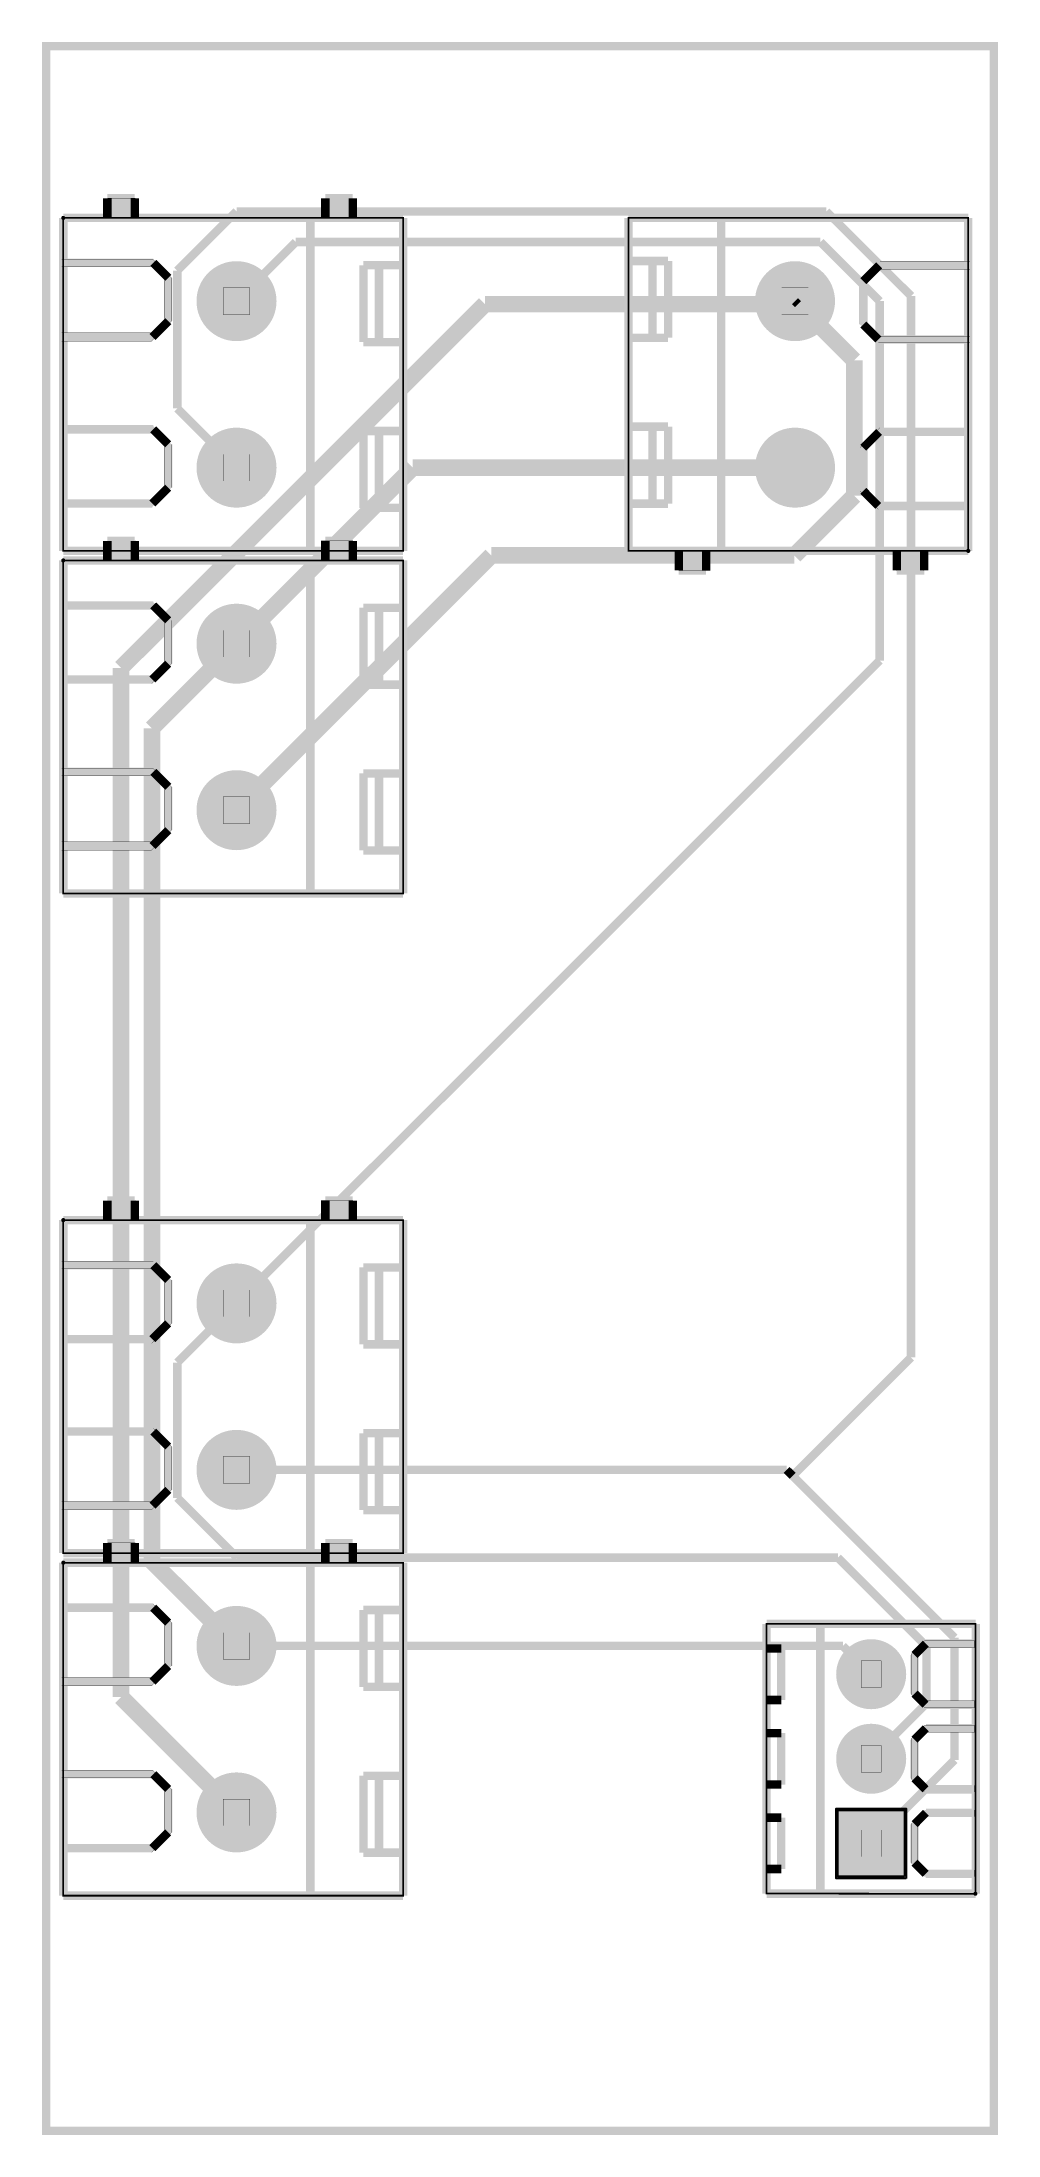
# Model space of a CAD drawing. Header units: millimetres. Extents: x -2.2 to 26.5, y 37.2 to 100.1.
import ezdxf

# ---------------------------------------------------------------- set-up
doc = ezdxf.new("R2010")
doc.units = ezdxf.units.MM
doc.header["$MEASUREMENT"] = 0
for name, color, linetype, true_color in [('Board-Outline-Layer', 7, 'Continuous', 0xff00ff), ('Bottom-Layer', 7, 'Continuous', 0x0000ff), ('Bottom-Paste-Mask-Layer', 7, 'Continuous', 0x800000), ('Bottom-Solder-Mask-Layer', 7, 'Continuous', 0xaa00ff), ('Component-Marking-Layer', 7, 'Continuous', 0x66ffcc), ('Component-Shape-Layer', 7, 'Continuous', 0x00cccc), ('Document-Layer', 7, 'Continuous', 0xffffff), ('Hole-Layer', 7, 'Continuous', 0x222222), ('Multi-Layer', 7, 'Continuous', 0xc0c0c0), ('Pin-Soldering-Layer', 7, 'Continuous', 0xcc9999), ('Top-Layer', 7, 'Continuous', 0xff0000), ('Top-Paste-Mask-Layer', 7, 'Continuous', 0x808080), ('Top-Silkscreen-Layer', 7, 'Continuous', 0xffcc00), ('Top-Solder-Mask-Layer', 7, 'Continuous', 0x800080)]:
    doc.layers.add(name, color=color, linetype=linetype, true_color=true_color)

msp = doc.modelspace()

# ---------------------------------------------------------------- hatches: boundary and pattern name
at = {"layer": 'Bottom-Layer'}
for points in [[(2.533, 92.289, 1), (4.833, 92.289, 1)], [(2.533, 92.289, 1), (4.833, 92.289, 1)], [(19.297, 92.289, 1), (21.597, 92.289, 1)], [(19.297, 92.289, 1), (21.597, 92.289, 1)], [(2.533, 87.289, 1), (4.833, 87.289, 1)], [(2.533, 87.289, 1), (4.833, 87.289, 1)], [(19.297, 87.289, 1), (21.597, 87.289, 1)], [(19.297, 87.289, 1), (21.597, 87.289, 1)], [(2.533, 82.002, 1), (4.833, 82.002, 1)], [(2.533, 82.002, 1), (4.833, 82.002, 1)], [(2.533, 77.002, 1), (4.833, 77.002, 1)], [(2.533, 77.002, 1), (4.833, 77.002, 1)], [(2.533, 62.19, 1), (4.833, 62.19, 1)], [(2.533, 62.19, 1), (4.833, 62.19, 1)], [(2.533, 57.19, 1), (4.833, 57.19, 1)], [(2.533, 57.19, 1), (4.833, 57.19, 1)], [(2.533, 51.903, 1), (4.833, 51.903, 1)], [(2.533, 51.903, 1), (4.833, 51.903, 1)], [(21.733, 51.054, 1), (23.733, 51.054, 1)], [(21.733, 51.054, 1), (23.733, 51.054, 1)], [(21.733, 48.514, 1), (23.733, 48.514, 1)], [(21.733, 48.514, 1), (23.733, 48.514, 1)], [(2.533, 46.903, 1), (4.833, 46.903, 1)], [(2.533, 46.903, 1), (4.833, 46.903, 1)], [(23.733, 44.974), (21.733, 44.974), (21.733, 46.974), (23.733, 46.974)]]:
    msp.add_hatch(color=256, dxfattribs=at).paths.add_polyline_path(points)
at = {"layer": 'Bottom-Paste-Mask-Layer'}
for points in [[(2.533, 92.289, 1), (4.833, 92.289, 1)], [(2.533, 92.289, 1), (4.833, 92.289, 1)], [(19.297, 92.289, 1), (21.597, 92.289, 1)], [(19.297, 92.289, 1), (21.597, 92.289, 1)], [(2.533, 87.289, 1), (4.833, 87.289, 1)], [(2.533, 87.289, 1), (4.833, 87.289, 1)], [(19.297, 87.289, 1), (21.597, 87.289, 1)], [(19.297, 87.289, 1), (21.597, 87.289, 1)], [(2.533, 82.002, 1), (4.833, 82.002, 1)], [(2.533, 82.002, 1), (4.833, 82.002, 1)], [(2.533, 77.002, 1), (4.833, 77.002, 1)], [(2.533, 77.002, 1), (4.833, 77.002, 1)], [(2.533, 62.19, 1), (4.833, 62.19, 1)], [(2.533, 62.19, 1), (4.833, 62.19, 1)], [(2.533, 57.19, 1), (4.833, 57.19, 1)], [(2.533, 57.19, 1), (4.833, 57.19, 1)], [(2.533, 51.903, 1), (4.833, 51.903, 1)], [(2.533, 51.903, 1), (4.833, 51.903, 1)], [(21.733, 51.054, 1), (23.733, 51.054, 1)], [(21.733, 51.054, 1), (23.733, 51.054, 1)], [(21.733, 48.514, 1), (23.733, 48.514, 1)], [(21.733, 48.514, 1), (23.733, 48.514, 1)], [(2.533, 46.903, 1), (4.833, 46.903, 1)], [(2.533, 46.903, 1), (4.833, 46.903, 1)], [(23.733, 44.974), (21.733, 44.974), (21.733, 46.974), (23.733, 46.974)]]:
    msp.add_hatch(color=256, dxfattribs=at).paths.add_polyline_path(points)
at = {"layer": 'Bottom-Solder-Mask-Layer'}
for points in [[(2.482, 92.289, 1), (4.884, 92.289, 1)], [(2.482, 92.289, 1), (4.884, 92.289, 1)], [(19.246, 92.289, 1), (21.648, 92.289, 1)], [(19.246, 92.289, 1), (21.648, 92.289, 1)], [(2.482, 87.289, 1), (4.884, 87.289, 1)], [(2.482, 87.289, 1), (4.884, 87.289, 1)], [(19.246, 87.289, 1), (21.648, 87.289, 1)], [(19.246, 87.289, 1), (21.648, 87.289, 1)], [(2.482, 82.002, 1), (4.884, 82.002, 1)], [(2.482, 82.002, 1), (4.884, 82.002, 1)], [(2.482, 77.002, 1), (4.884, 77.002, 1)], [(2.482, 77.002, 1), (4.884, 77.002, 1)], [(2.482, 62.19, 1), (4.884, 62.19, 1)], [(2.482, 62.19, 1), (4.884, 62.19, 1)], [(2.482, 57.19, 1), (4.884, 57.19, 1)], [(2.482, 57.19, 1), (4.884, 57.19, 1)], [(2.482, 51.903, 1), (4.884, 51.903, 1)], [(2.482, 51.903, 1), (4.884, 51.903, 1)], [(21.682, 51.054, 1), (23.784, 51.054, 1)], [(21.682, 51.054, 1), (23.784, 51.054, 1)], [(21.682, 48.514, 1), (23.784, 48.514, 1)], [(21.682, 48.514, 1), (23.784, 48.514, 1)], [(2.482, 46.903, 1), (4.884, 46.903, 1)], [(2.482, 46.903, 1), (4.884, 46.903, 1)], [(23.784, 44.923), (21.682, 44.923), (21.682, 47.025), (23.784, 47.025)]]:
    msp.add_hatch(color=256, dxfattribs=at).paths.add_polyline_path(points)
at = {"layer": 'Component-Marking-Layer'}
for points in [[(-1.577, 94.789, 1), (-1.457, 94.789, 1)], [(-1.577, 94.789, 1), (-1.457, 94.789, 1)], [(-1.577, 84.502, 1), (-1.457, 84.502, 1)], [(-1.577, 84.502, 1), (-1.457, 84.502, 1)], [(25.587, 84.789, 1), (25.707, 84.789, 1)], [(25.587, 84.789, 1), (25.707, 84.789, 1)], [(-1.577, 64.69, 1), (-1.457, 64.69, 1)], [(-1.577, 64.69, 1), (-1.457, 64.69, 1)], [(-1.577, 54.403, 1), (-1.457, 54.403, 1)], [(-1.577, 54.403, 1), (-1.457, 54.403, 1)], [(25.801, 44.461, 1), (25.921, 44.461, 1)], [(25.801, 44.461, 1), (25.921, 44.461, 1)]]:
    msp.add_hatch(color=256, dxfattribs=at).paths.add_polyline_path(points)
at = {"layer": 'Document-Layer'}
for points in [[(0.639, 95.383), (-0.184, 95.383), (-0.184, 94.795), (0.649, 94.795)], [(7.172, 95.377), (6.35, 95.377), (6.35, 94.789), (7.183, 94.789)], [(-1.567, 93.539), (1.183, 93.539), (1.733, 92.989), (1.733, 91.689), (1.183, 91.139), (1.183, 91.139), (1.133, 91.089), (-1.567, 91.089), (-1.567, 91.339), (1.133, 91.339), (1.533, 91.739), (1.533, 92.939), (1.133, 93.339), (-1.567, 93.339)], [(25.697, 91.039), (22.947, 91.039), (22.397, 91.589), (22.397, 92.889), (22.947, 93.439), (22.997, 93.489), (25.697, 93.489), (25.697, 93.239), (22.997, 93.239), (22.597, 92.839), (22.597, 91.639), (22.997, 91.239), (25.697, 91.239)], [(-1.567, 88.539), (1.183, 88.539), (1.733, 87.989), (1.733, 86.689), (1.183, 86.139), (1.133, 86.089), (-1.567, 86.089), (-1.567, 86.339), (1.133, 86.339), (1.533, 86.739), (1.533, 87.939), (1.133, 88.339), (-1.567, 88.339)], [(25.697, 86.039), (22.947, 86.039), (22.397, 86.589), (22.397, 87.889), (22.947, 88.439), (22.947, 88.439), (22.997, 88.489), (25.697, 88.489), (25.697, 88.239), (22.997, 88.239), (22.597, 87.839), (22.597, 86.639), (22.997, 86.239), (25.697, 86.239)], [(0.639, 85.096), (-0.184, 85.096), (-0.184, 84.508), (0.649, 84.508)], [(7.172, 85.09), (6.35, 85.09), (6.35, 84.502), (7.183, 84.502)], [(16.958, 84.201), (17.78, 84.201), (17.78, 84.789), (16.947, 84.789)], [(23.491, 84.195), (24.314, 84.195), (24.314, 84.783), (23.481, 84.783)], [(-1.567, 83.252), (1.183, 83.252), (1.733, 82.702), (1.733, 81.402), (1.183, 80.852), (1.183, 80.852), (1.133, 80.802), (-1.567, 80.802), (-1.567, 81.052), (1.133, 81.052), (1.533, 81.452), (1.533, 82.652), (1.133, 83.052), (-1.567, 83.052)], [(-1.567, 78.252), (1.183, 78.252), (1.733, 77.702), (1.733, 76.402), (1.183, 75.852), (1.133, 75.802), (-1.567, 75.802), (-1.567, 76.052), (1.133, 76.052), (1.533, 76.452), (1.533, 77.652), (1.133, 78.052), (-1.567, 78.052)], [(0.639, 65.284), (-0.184, 65.284), (-0.184, 64.696), (0.649, 64.696)], [(7.172, 65.278), (6.35, 65.278), (6.35, 64.69), (7.183, 64.69)], [(-1.567, 63.44), (1.183, 63.44), (1.733, 62.89), (1.733, 61.59), (1.183, 61.04), (1.183, 61.04), (1.133, 60.99), (-1.567, 60.99), (-1.567, 61.24), (1.133, 61.24), (1.533, 61.64), (1.533, 62.84), (1.133, 63.24), (-1.567, 63.24)], [(-1.567, 58.44), (1.183, 58.44), (1.733, 57.89), (1.733, 56.59), (1.183, 56.04), (1.133, 55.99), (-1.567, 55.99), (-1.567, 56.24), (1.133, 56.24), (1.533, 56.64), (1.533, 57.84), (1.133, 58.24), (-1.567, 58.24)], [(0.639, 54.997), (-0.184, 54.997), (-0.184, 54.409), (0.649, 54.409)], [(7.172, 54.991), (6.35, 54.991), (6.35, 54.403), (7.183, 54.403)], [(-1.567, 53.153), (1.183, 53.153), (1.733, 52.603), (1.733, 51.303), (1.183, 50.753), (1.183, 50.753), (1.133, 50.703), (-1.567, 50.703), (-1.567, 50.953), (1.133, 50.953), (1.533, 51.353), (1.533, 52.553), (1.133, 52.953), (-1.567, 52.953)], [(25.833, 50.054), (24.333, 50.054), (23.933, 50.454), (23.933, 51.654), (24.333, 52.054), (25.833, 52.054), (25.833, 51.854), (24.433, 51.854), (24.133, 51.554), (24.133, 50.554), (24.433, 50.254), (25.833, 50.254)], [(25.833, 47.514), (24.333, 47.514), (23.933, 47.914), (23.933, 49.114), (24.333, 49.514), (25.833, 49.514), (25.833, 49.314), (24.433, 49.314), (24.133, 49.014), (24.133, 48.014), (24.433, 47.714), (25.833, 47.714)], [(-1.567, 48.153), (1.183, 48.153), (1.733, 47.603), (1.733, 46.303), (1.183, 45.753), (1.133, 45.703), (-1.567, 45.703), (-1.567, 45.953), (1.133, 45.953), (1.533, 46.353), (1.533, 47.553), (1.133, 47.953), (-1.567, 47.953)], [(25.833, 44.974), (24.333, 44.974), (23.933, 45.374), (23.933, 46.574), (24.333, 46.974), (25.833, 46.974), (25.833, 46.774), (24.433, 46.774), (24.133, 46.474), (24.133, 45.474), (24.433, 45.174), (25.833, 45.174)]]:
    msp.add_hatch(color=256, dxfattribs=at).paths.add_polyline_path(points)
at = {"layer": 'Hole-Layer'}
for points in [[(2.933, 92.289, 1), (4.433, 92.289, 1)], [(2.933, 92.289, 1), (4.433, 92.289, 1)], [(19.697, 92.289, 1), (21.197, 92.289, 1)], [(19.697, 92.289, 1), (21.197, 92.289, 1)], [(2.933, 87.289, 1), (4.433, 87.289, 1)], [(2.933, 87.289, 1), (4.433, 87.289, 1)], [(19.697, 87.289, 1), (21.197, 87.289, 1)], [(19.697, 87.289, 1), (21.197, 87.289, 1)], [(2.933, 82.002, 1), (4.433, 82.002, 1)], [(2.933, 82.002, 1), (4.433, 82.002, 1)], [(2.933, 77.002, 1), (4.433, 77.002, 1)], [(2.933, 77.002, 1), (4.433, 77.002, 1)], [(2.933, 62.19, 1), (4.433, 62.19, 1)], [(2.933, 62.19, 1), (4.433, 62.19, 1)], [(2.933, 57.19, 1), (4.433, 57.19, 1)], [(2.933, 57.19, 1), (4.433, 57.19, 1)], [(2.933, 51.903, 1), (4.433, 51.903, 1)], [(2.933, 51.903, 1), (4.433, 51.903, 1)], [(22.083, 51.054, 1), (23.383, 51.054, 1)], [(22.083, 51.054, 1), (23.383, 51.054, 1)], [(22.083, 48.514, 1), (23.383, 48.514, 1)], [(22.083, 48.514, 1), (23.383, 48.514, 1)], [(2.933, 46.903, 1), (4.433, 46.903, 1)], [(2.933, 46.903, 1), (4.433, 46.903, 1)], [(22.083, 45.974, 1), (23.383, 45.974, 1)], [(22.083, 45.974, 1), (23.383, 45.974, 1)]]:
    msp.add_hatch(color=256, dxfattribs=at).paths.add_polyline_path(points)
at = {"layer": 'Multi-Layer'}
for points in [[(2.533, 92.289, 1), (4.833, 92.289, 1)], [(2.533, 92.289, 1), (4.833, 92.289, 1)], [(2.533, 92.289, 1), (4.833, 92.289, 1)], [(2.533, 92.289, 1), (4.833, 92.289, 1)], [(2.533, 92.289, 1), (4.833, 92.289, 1)], [(2.533, 92.289, 1), (4.833, 92.289, 1)], [(19.297, 92.289, 1), (21.597, 92.289, 1)], [(19.297, 92.289, 1), (21.597, 92.289, 1)], [(19.297, 92.289, 1), (21.597, 92.289, 1)], [(19.297, 92.289, 1), (21.597, 92.289, 1)], [(19.297, 92.289, 1), (21.597, 92.289, 1)], [(19.297, 92.289, 1), (21.597, 92.289, 1)], [(2.533, 87.289, 1), (4.833, 87.289, 1)], [(2.533, 87.289, 1), (4.833, 87.289, 1)], [(2.533, 87.289, 1), (4.833, 87.289, 1)], [(2.533, 87.289, 1), (4.833, 87.289, 1)], [(2.533, 87.289, 1), (4.833, 87.289, 1)], [(2.533, 87.289, 1), (4.833, 87.289, 1)], [(19.297, 87.289, 1), (21.597, 87.289, 1)], [(19.297, 87.289, 1), (21.597, 87.289, 1)], [(19.297, 87.289, 1), (21.597, 87.289, 1)], [(19.297, 87.289, 1), (21.597, 87.289, 1)], [(19.297, 87.289, 1), (21.597, 87.289, 1)], [(19.297, 87.289, 1), (21.597, 87.289, 1)], [(2.533, 82.002, 1), (4.833, 82.002, 1)], [(2.533, 82.002, 1), (4.833, 82.002, 1)], [(2.533, 82.002, 1), (4.833, 82.002, 1)], [(2.533, 82.002, 1), (4.833, 82.002, 1)], [(2.533, 82.002, 1), (4.833, 82.002, 1)], [(2.533, 82.002, 1), (4.833, 82.002, 1)], [(2.533, 77.002, 1), (4.833, 77.002, 1)], [(2.533, 77.002, 1), (4.833, 77.002, 1)], [(2.533, 77.002, 1), (4.833, 77.002, 1)], [(2.533, 77.002, 1), (4.833, 77.002, 1)], [(2.533, 77.002, 1), (4.833, 77.002, 1)], [(2.533, 77.002, 1), (4.833, 77.002, 1)], [(2.533, 62.19, 1), (4.833, 62.19, 1)], [(2.533, 62.19, 1), (4.833, 62.19, 1)], [(2.533, 62.19, 1), (4.833, 62.19, 1)], [(2.533, 62.19, 1), (4.833, 62.19, 1)], [(2.533, 62.19, 1), (4.833, 62.19, 1)], [(2.533, 62.19, 1), (4.833, 62.19, 1)], [(2.533, 57.19, 1), (4.833, 57.19, 1)], [(2.533, 57.19, 1), (4.833, 57.19, 1)], [(2.533, 57.19, 1), (4.833, 57.19, 1)], [(2.533, 57.19, 1), (4.833, 57.19, 1)], [(2.533, 57.19, 1), (4.833, 57.19, 1)], [(2.533, 57.19, 1), (4.833, 57.19, 1)], [(2.533, 51.903, 1), (4.833, 51.903, 1)], [(2.533, 51.903, 1), (4.833, 51.903, 1)], [(2.533, 51.903, 1), (4.833, 51.903, 1)], [(2.533, 51.903, 1), (4.833, 51.903, 1)], [(2.533, 51.903, 1), (4.833, 51.903, 1)], [(2.533, 51.903, 1), (4.833, 51.903, 1)], [(21.733, 51.054, 1), (23.733, 51.054, 1)], [(21.733, 51.054, 1), (23.733, 51.054, 1)], [(21.733, 51.054, 1), (23.733, 51.054, 1)], [(21.733, 51.054, 1), (23.733, 51.054, 1)], [(21.733, 51.054, 1), (23.733, 51.054, 1)], [(21.733, 51.054, 1), (23.733, 51.054, 1)], [(21.733, 48.514, 1), (23.733, 48.514, 1)], [(21.733, 48.514, 1), (23.733, 48.514, 1)], [(21.733, 48.514, 1), (23.733, 48.514, 1)], [(21.733, 48.514, 1), (23.733, 48.514, 1)], [(21.733, 48.514, 1), (23.733, 48.514, 1)], [(21.733, 48.514, 1), (23.733, 48.514, 1)], [(2.533, 46.903, 1), (4.833, 46.903, 1)], [(2.533, 46.903, 1), (4.833, 46.903, 1)], [(2.533, 46.903, 1), (4.833, 46.903, 1)], [(2.533, 46.903, 1), (4.833, 46.903, 1)], [(2.533, 46.903, 1), (4.833, 46.903, 1)], [(2.533, 46.903, 1), (4.833, 46.903, 1)], [(23.733, 44.974), (21.733, 44.974), (21.733, 46.974), (23.733, 46.974)], [(23.733, 44.974), (21.733, 44.974), (21.733, 46.974), (23.733, 46.974)], [(23.733, 44.974), (21.733, 44.974), (21.733, 46.974), (23.733, 46.974)]]:
    msp.add_hatch(color=256, dxfattribs=at).paths.add_polyline_path(points)
at = {"layer": 'Pin-Soldering-Layer'}
for points in [[(4.083, 92.689), (4.083, 91.889), (3.283, 91.889), (3.283, 92.689)], [(20.047, 91.889), (20.047, 92.689), (20.847, 92.689), (20.847, 91.889)], [(4.083, 87.689), (4.083, 86.889), (3.283, 86.889), (3.283, 87.689)], [(20.047, 86.889), (20.047, 87.689), (20.847, 87.689), (20.847, 86.889)], [(4.083, 82.402), (4.083, 81.602), (3.283, 81.602), (3.283, 82.402)], [(4.083, 77.402), (4.083, 76.602), (3.283, 76.602), (3.283, 77.402)], [(4.083, 62.59), (4.083, 61.79), (3.283, 61.79), (3.283, 62.59)], [(4.083, 57.59), (4.083, 56.79), (3.283, 56.79), (3.283, 57.59)], [(4.083, 52.303), (4.083, 51.503), (3.283, 51.503), (3.283, 52.303)], [(22.433, 50.654), (22.433, 51.454), (23.033, 51.454), (23.033, 50.654)], [(22.433, 48.114), (22.433, 48.914), (23.033, 48.914), (23.033, 48.114)], [(4.083, 47.303), (4.083, 46.503), (3.283, 46.503), (3.283, 47.303)], [(22.433, 45.574), (22.433, 46.374), (23.033, 46.374), (23.033, 45.574)]]:
    msp.add_hatch(color=256, dxfattribs=at).paths.add_polyline_path(points)
at = {"layer": 'Top-Layer'}
for points in [[(2.533, 92.289, 1), (4.833, 92.289, 1)], [(2.533, 92.289, 1), (4.833, 92.289, 1)], [(19.297, 92.289, 1), (21.597, 92.289, 1)], [(19.297, 92.289, 1), (21.597, 92.289, 1)], [(2.533, 87.289, 1), (4.833, 87.289, 1)], [(2.533, 87.289, 1), (4.833, 87.289, 1)], [(19.297, 87.289, 1), (21.597, 87.289, 1)], [(19.297, 87.289, 1), (21.597, 87.289, 1)], [(2.533, 82.002, 1), (4.833, 82.002, 1)], [(2.533, 82.002, 1), (4.833, 82.002, 1)], [(2.533, 77.002, 1), (4.833, 77.002, 1)], [(2.533, 77.002, 1), (4.833, 77.002, 1)], [(2.533, 62.19, 1), (4.833, 62.19, 1)], [(2.533, 62.19, 1), (4.833, 62.19, 1)], [(2.533, 57.19, 1), (4.833, 57.19, 1)], [(2.533, 57.19, 1), (4.833, 57.19, 1)], [(2.533, 51.903, 1), (4.833, 51.903, 1)], [(2.533, 51.903, 1), (4.833, 51.903, 1)], [(21.733, 51.054, 1), (23.733, 51.054, 1)], [(21.733, 51.054, 1), (23.733, 51.054, 1)], [(21.733, 48.514, 1), (23.733, 48.514, 1)], [(21.733, 48.514, 1), (23.733, 48.514, 1)], [(2.533, 46.903, 1), (4.833, 46.903, 1)], [(2.533, 46.903, 1), (4.833, 46.903, 1)], [(23.733, 44.974), (21.733, 44.974), (21.733, 46.974), (23.733, 46.974)]]:
    msp.add_hatch(color=256, dxfattribs=at).paths.add_polyline_path(points)
at = {"layer": 'Top-Paste-Mask-Layer'}
for points in [[(2.533, 92.289, 1), (4.833, 92.289, 1)], [(2.533, 92.289, 1), (4.833, 92.289, 1)], [(19.297, 92.289, 1), (21.597, 92.289, 1)], [(19.297, 92.289, 1), (21.597, 92.289, 1)], [(2.533, 87.289, 1), (4.833, 87.289, 1)], [(2.533, 87.289, 1), (4.833, 87.289, 1)], [(19.297, 87.289, 1), (21.597, 87.289, 1)], [(19.297, 87.289, 1), (21.597, 87.289, 1)], [(2.533, 82.002, 1), (4.833, 82.002, 1)], [(2.533, 82.002, 1), (4.833, 82.002, 1)], [(2.533, 77.002, 1), (4.833, 77.002, 1)], [(2.533, 77.002, 1), (4.833, 77.002, 1)], [(2.533, 62.19, 1), (4.833, 62.19, 1)], [(2.533, 62.19, 1), (4.833, 62.19, 1)], [(2.533, 57.19, 1), (4.833, 57.19, 1)], [(2.533, 57.19, 1), (4.833, 57.19, 1)], [(2.533, 51.903, 1), (4.833, 51.903, 1)], [(2.533, 51.903, 1), (4.833, 51.903, 1)], [(21.733, 51.054, 1), (23.733, 51.054, 1)], [(21.733, 51.054, 1), (23.733, 51.054, 1)], [(21.733, 48.514, 1), (23.733, 48.514, 1)], [(21.733, 48.514, 1), (23.733, 48.514, 1)], [(2.533, 46.903, 1), (4.833, 46.903, 1)], [(2.533, 46.903, 1), (4.833, 46.903, 1)], [(23.733, 44.974), (21.733, 44.974), (21.733, 46.974), (23.733, 46.974)]]:
    msp.add_hatch(color=256, dxfattribs=at).paths.add_polyline_path(points)
at = {"layer": 'Top-Silkscreen-Layer'}
for points in [[(0.639, 95.383), (-0.183, 95.383), (-0.183, 94.795), (0.65, 94.795)], [(7.172, 95.377), (6.223, 95.377), (6.223, 95.377), (6.35, 95.377), (6.35, 95.377)], [(7.172, 95.377), (6.35, 95.377), (6.35, 94.789), (7.183, 94.789)], [(0.639, 85.096), (-0.183, 85.096), (-0.183, 84.508), (0.65, 84.508)], [(7.172, 85.09), (6.223, 85.09), (6.223, 85.09), (6.35, 85.09), (6.35, 85.09)], [(7.172, 85.09), (6.35, 85.09), (6.35, 84.502), (7.183, 84.502)], [(16.958, 84.201), (17.78, 84.201), (17.78, 84.789), (16.947, 84.789)], [(23.491, 84.195), (24.314, 84.195), (24.314, 84.783), (23.481, 84.783)], [(16.958, 84.201), (17.907, 84.201), (17.907, 84.201), (17.78, 84.201), (17.78, 84.201)], [(0.639, 65.284), (-0.183, 65.284), (-0.183, 64.696), (0.65, 64.696)], [(7.172, 65.278), (6.223, 65.278), (6.223, 65.278), (6.35, 65.278), (6.35, 65.278)], [(7.172, 65.278), (6.35, 65.278), (6.35, 64.69), (7.183, 64.69)], [(0.639, 54.997), (-0.183, 54.997), (-0.183, 54.409), (0.65, 54.409)], [(7.172, 54.991), (6.223, 54.991), (6.223, 54.991), (6.35, 54.991), (6.35, 54.991)], [(7.172, 54.991), (6.35, 54.991), (6.35, 54.403), (7.183, 54.403)]]:
    msp.add_hatch(color=256, dxfattribs=at).paths.add_polyline_path(points)
at = {"layer": 'Top-Solder-Mask-Layer'}
for points in [[(2.482, 92.289, 1), (4.884, 92.289, 1)], [(2.482, 92.289, 1), (4.884, 92.289, 1)], [(19.246, 92.289, 1), (21.648, 92.289, 1)], [(19.246, 92.289, 1), (21.648, 92.289, 1)], [(2.482, 87.289, 1), (4.884, 87.289, 1)], [(2.482, 87.289, 1), (4.884, 87.289, 1)], [(19.246, 87.289, 1), (21.648, 87.289, 1)], [(19.246, 87.289, 1), (21.648, 87.289, 1)], [(2.482, 82.002, 1), (4.884, 82.002, 1)], [(2.482, 82.002, 1), (4.884, 82.002, 1)], [(2.482, 77.002, 1), (4.884, 77.002, 1)], [(2.482, 77.002, 1), (4.884, 77.002, 1)], [(2.482, 62.19, 1), (4.884, 62.19, 1)], [(2.482, 62.19, 1), (4.884, 62.19, 1)], [(2.482, 57.19, 1), (4.884, 57.19, 1)], [(2.482, 57.19, 1), (4.884, 57.19, 1)], [(2.482, 51.903, 1), (4.884, 51.903, 1)], [(2.482, 51.903, 1), (4.884, 51.903, 1)], [(21.682, 51.054, 1), (23.784, 51.054, 1)], [(21.682, 51.054, 1), (23.784, 51.054, 1)], [(21.682, 48.514, 1), (23.784, 48.514, 1)], [(21.682, 48.514, 1), (23.784, 48.514, 1)], [(2.482, 46.903, 1), (4.884, 46.903, 1)], [(2.482, 46.903, 1), (4.884, 46.903, 1)], [(23.784, 44.923), (21.682, 44.923), (21.682, 47.025), (23.784, 47.025)]]:
    msp.add_hatch(color=256, dxfattribs=at).paths.add_polyline_path(points)

# ---------------------------------------------------------------- linework, layer by layer
at = {"layer": 'Board-Outline-Layer', "const_width": 0.254}
msp.add_lwpolyline([(-2.032, 37.338), (-2.032, 99.949), (26.416, 99.949), (26.416, 37.338)], close=True, dxfattribs=at)
at = {"layer": 'Bottom-Layer'}
msp.add_lwpolyline([(23.733, 44.974), (21.733, 44.974), (21.733, 46.974), (23.733, 46.974)], close=True, dxfattribs=at)
at = {"layer": 'Bottom-Paste-Mask-Layer'}
msp.add_lwpolyline([(23.733, 44.974), (21.733, 44.974), (21.733, 46.974), (23.733, 46.974)], close=True, dxfattribs=at)
at = {"layer": 'Bottom-Solder-Mask-Layer'}
msp.add_lwpolyline([(23.784, 44.923), (21.682, 44.923), (21.682, 47.025), (23.784, 47.025)], close=True, dxfattribs=at)
at = {"layer": 'Component-Marking-Layer', "const_width": 0.00508}
for points in [[(-1.577, 94.789, 1), (-1.457, 94.789, 1)], [(-1.577, 84.502, 1), (-1.457, 84.502, 1)], [(-1.577, 64.69, 1), (-1.457, 64.69, 1)], [(-1.577, 54.403, 1), (-1.457, 54.403, 1)]]:
    msp.add_lwpolyline(points, format="xyb", close=True, dxfattribs=at)
for points in [[(25.587, 84.789, 1), (25.707, 84.789), (25.707, 84.789, 1), (25.587, 84.789)], [(25.801, 44.461, 1), (25.921, 44.461), (25.921, 44.461, 1), (25.801, 44.461)]]:
    msp.add_lwpolyline(points, format="xyb", dxfattribs=at)
at = {"layer": 'Component-Shape-Layer', "const_width": 0.0508}
for points in [[(-1.517, 94.789), (8.683, 94.789), (8.683, 84.789), (-1.517, 84.789)], [(-1.517, 94.789), (8.683, 94.789), (8.683, 84.789), (-1.517, 84.789)], [(25.647, 84.789), (15.447, 84.789), (15.447, 94.789), (25.647, 94.789)], [(25.647, 84.789), (15.447, 84.789), (15.447, 94.789), (25.647, 94.789)], [(-1.517, 84.502), (8.683, 84.502), (8.683, 74.502), (-1.517, 74.502)], [(-1.517, 84.502), (8.683, 84.502), (8.683, 74.502), (-1.517, 74.502)], [(-1.517, 64.69), (8.683, 64.69), (8.683, 54.69), (-1.517, 54.69)], [(-1.517, 64.69), (8.683, 64.69), (8.683, 54.69), (-1.517, 54.69)], [(-1.517, 54.403), (8.683, 54.403), (8.683, 44.403), (-1.517, 44.403)], [(-1.517, 54.403), (8.683, 54.403), (8.683, 44.403), (-1.517, 44.403)], [(19.595, 44.465), (19.595, 52.562), (25.861, 52.562), (25.861, 44.461), (24.458, 44.461)], [(19.595, 44.465), (19.595, 52.562), (25.861, 52.562), (25.861, 44.461), (24.458, 44.461)]]:
    msp.add_lwpolyline(points, close=True, dxfattribs=at)
at = {"layer": 'Document-Layer', "const_width": 0.00508}
for points in [[(0.639, 95.383), (-0.184, 95.383), (-0.184, 94.795), (0.649, 94.795)], [(0.639, 95.383), (-0.184, 95.383), (-0.184, 94.795), (0.649, 94.795)], [(7.172, 95.377), (6.35, 95.377), (6.35, 94.789), (7.183, 94.789)], [(7.172, 95.377), (6.35, 95.377), (6.35, 94.789), (7.183, 94.789)], [(-1.567, 93.539), (1.183, 93.539), (1.733, 92.989), (1.733, 91.689), (1.183, 91.139), (1.183, 91.139), (1.133, 91.089), (-1.567, 91.089), (-1.567, 91.339), (1.133, 91.339), (1.533, 91.739), (1.533, 92.939), (1.133, 93.339), (-1.567, 93.339)], [(-1.567, 93.539), (1.183, 93.539), (1.733, 92.989), (1.733, 91.689), (1.183, 91.139), (1.183, 91.139), (1.133, 91.089), (-1.567, 91.089), (-1.567, 91.339), (1.133, 91.339), (1.533, 91.739), (1.533, 92.939), (1.133, 93.339), (-1.567, 93.339)], [(25.697, 91.039), (22.947, 91.039), (22.397, 91.589), (22.397, 92.889), (22.947, 93.439), (22.997, 93.489), (25.697, 93.489), (25.697, 93.239), (22.997, 93.239), (22.597, 92.839), (22.597, 91.639), (22.997, 91.239), (25.697, 91.239)], [(25.697, 91.039), (22.947, 91.039), (22.397, 91.589), (22.397, 92.889), (22.947, 93.439), (22.997, 93.489), (25.697, 93.489), (25.697, 93.239), (22.997, 93.239), (22.597, 92.839), (22.597, 91.639), (22.997, 91.239), (25.697, 91.239)], [(-1.567, 88.539), (1.183, 88.539), (1.733, 87.989), (1.733, 86.689), (1.183, 86.139), (1.133, 86.089), (-1.567, 86.089), (-1.567, 86.339), (1.133, 86.339), (1.533, 86.739), (1.533, 87.939), (1.133, 88.339), (-1.567, 88.339)], [(-1.567, 88.539), (1.183, 88.539), (1.733, 87.989), (1.733, 86.689), (1.183, 86.139), (1.133, 86.089), (-1.567, 86.089), (-1.567, 86.339), (1.133, 86.339), (1.533, 86.739), (1.533, 87.939), (1.133, 88.339), (-1.567, 88.339)], [(25.697, 86.039), (22.947, 86.039), (22.397, 86.589), (22.397, 87.889), (22.947, 88.439), (22.947, 88.439), (22.997, 88.489), (25.697, 88.489), (25.697, 88.239), (22.997, 88.239), (22.597, 87.839), (22.597, 86.639), (22.997, 86.239), (25.697, 86.239)], [(25.697, 86.039), (22.947, 86.039), (22.397, 86.589), (22.397, 87.889), (22.947, 88.439), (22.947, 88.439), (22.997, 88.489), (25.697, 88.489), (25.697, 88.239), (22.997, 88.239), (22.597, 87.839), (22.597, 86.639), (22.997, 86.239), (25.697, 86.239)], [(0.639, 85.096), (-0.184, 85.096), (-0.184, 84.508), (0.649, 84.508)], [(0.639, 85.096), (-0.184, 85.096), (-0.184, 84.508), (0.649, 84.508)], [(7.172, 85.09), (6.35, 85.09), (6.35, 84.502), (7.183, 84.502)], [(7.172, 85.09), (6.35, 85.09), (6.35, 84.502), (7.183, 84.502)], [(16.958, 84.201), (17.78, 84.201), (17.78, 84.789), (16.947, 84.789)], [(16.958, 84.201), (17.78, 84.201), (17.78, 84.789), (16.947, 84.789)], [(23.491, 84.195), (24.314, 84.195), (24.314, 84.783), (23.481, 84.783)], [(23.491, 84.195), (24.314, 84.195), (24.314, 84.783), (23.481, 84.783)], [(-1.567, 83.252), (1.183, 83.252), (1.733, 82.702), (1.733, 81.402), (1.183, 80.852), (1.183, 80.852), (1.133, 80.802), (-1.567, 80.802), (-1.567, 81.052), (1.133, 81.052), (1.533, 81.452), (1.533, 82.652), (1.133, 83.052), (-1.567, 83.052)], [(-1.567, 83.252), (1.183, 83.252), (1.733, 82.702), (1.733, 81.402), (1.183, 80.852), (1.183, 80.852), (1.133, 80.802), (-1.567, 80.802), (-1.567, 81.052), (1.133, 81.052), (1.533, 81.452), (1.533, 82.652), (1.133, 83.052), (-1.567, 83.052)], [(-1.567, 78.252), (1.183, 78.252), (1.733, 77.702), (1.733, 76.402), (1.183, 75.852), (1.133, 75.802), (-1.567, 75.802), (-1.567, 76.052), (1.133, 76.052), (1.533, 76.452), (1.533, 77.652), (1.133, 78.052), (-1.567, 78.052)], [(-1.567, 78.252), (1.183, 78.252), (1.733, 77.702), (1.733, 76.402), (1.183, 75.852), (1.133, 75.802), (-1.567, 75.802), (-1.567, 76.052), (1.133, 76.052), (1.533, 76.452), (1.533, 77.652), (1.133, 78.052), (-1.567, 78.052)], [(0.639, 65.284), (-0.184, 65.284), (-0.184, 64.696), (0.649, 64.696)], [(0.639, 65.284), (-0.184, 65.284), (-0.184, 64.696), (0.649, 64.696)], [(7.172, 65.278), (6.35, 65.278), (6.35, 64.69), (7.183, 64.69)], [(7.172, 65.278), (6.35, 65.278), (6.35, 64.69), (7.183, 64.69)], [(-1.567, 63.44), (1.183, 63.44), (1.733, 62.89), (1.733, 61.59), (1.183, 61.04), (1.183, 61.04), (1.133, 60.99), (-1.567, 60.99), (-1.567, 61.24), (1.133, 61.24), (1.533, 61.64), (1.533, 62.84), (1.133, 63.24), (-1.567, 63.24)], [(-1.567, 63.44), (1.183, 63.44), (1.733, 62.89), (1.733, 61.59), (1.183, 61.04), (1.183, 61.04), (1.133, 60.99), (-1.567, 60.99), (-1.567, 61.24), (1.133, 61.24), (1.533, 61.64), (1.533, 62.84), (1.133, 63.24), (-1.567, 63.24)], [(-1.567, 58.44), (1.183, 58.44), (1.733, 57.89), (1.733, 56.59), (1.183, 56.04), (1.133, 55.99), (-1.567, 55.99), (-1.567, 56.24), (1.133, 56.24), (1.533, 56.64), (1.533, 57.84), (1.133, 58.24), (-1.567, 58.24)], [(-1.567, 58.44), (1.183, 58.44), (1.733, 57.89), (1.733, 56.59), (1.183, 56.04), (1.133, 55.99), (-1.567, 55.99), (-1.567, 56.24), (1.133, 56.24), (1.533, 56.64), (1.533, 57.84), (1.133, 58.24), (-1.567, 58.24)], [(0.639, 54.997), (-0.184, 54.997), (-0.184, 54.409), (0.649, 54.409)], [(0.639, 54.997), (-0.184, 54.997), (-0.184, 54.409), (0.649, 54.409)], [(7.172, 54.991), (6.35, 54.991), (6.35, 54.403), (7.183, 54.403)], [(7.172, 54.991), (6.35, 54.991), (6.35, 54.403), (7.183, 54.403)], [(-1.567, 53.153), (1.183, 53.153), (1.733, 52.603), (1.733, 51.303), (1.183, 50.753), (1.183, 50.753), (1.133, 50.703), (-1.567, 50.703), (-1.567, 50.953), (1.133, 50.953), (1.533, 51.353), (1.533, 52.553), (1.133, 52.953), (-1.567, 52.953)], [(-1.567, 53.153), (1.183, 53.153), (1.733, 52.603), (1.733, 51.303), (1.183, 50.753), (1.183, 50.753), (1.133, 50.703), (-1.567, 50.703), (-1.567, 50.953), (1.133, 50.953), (1.533, 51.353), (1.533, 52.553), (1.133, 52.953), (-1.567, 52.953)], [(25.833, 50.054), (24.333, 50.054), (23.933, 50.454), (23.933, 51.654), (24.333, 52.054), (25.833, 52.054), (25.833, 51.854), (24.433, 51.854), (24.133, 51.554), (24.133, 50.554), (24.433, 50.254), (25.833, 50.254)], [(25.833, 50.054), (24.333, 50.054), (23.933, 50.454), (23.933, 51.654), (24.333, 52.054), (25.833, 52.054), (25.833, 51.854), (24.433, 51.854), (24.133, 51.554), (24.133, 50.554), (24.433, 50.254), (25.833, 50.254)], [(25.833, 47.514), (24.333, 47.514), (23.933, 47.914), (23.933, 49.114), (24.333, 49.514), (25.833, 49.514), (25.833, 49.314), (24.433, 49.314), (24.133, 49.014), (24.133, 48.014), (24.433, 47.714), (25.833, 47.714)], [(25.833, 47.514), (24.333, 47.514), (23.933, 47.914), (23.933, 49.114), (24.333, 49.514), (25.833, 49.514), (25.833, 49.314), (24.433, 49.314), (24.133, 49.014), (24.133, 48.014), (24.433, 47.714), (25.833, 47.714)], [(-1.567, 48.153), (1.183, 48.153), (1.733, 47.603), (1.733, 46.303), (1.183, 45.753), (1.133, 45.703), (-1.567, 45.703), (-1.567, 45.953), (1.133, 45.953), (1.533, 46.353), (1.533, 47.553), (1.133, 47.953), (-1.567, 47.953)], [(-1.567, 48.153), (1.183, 48.153), (1.733, 47.603), (1.733, 46.303), (1.183, 45.753), (1.133, 45.703), (-1.567, 45.703), (-1.567, 45.953), (1.133, 45.953), (1.533, 46.353), (1.533, 47.553), (1.133, 47.953), (-1.567, 47.953)], [(25.833, 44.974), (24.333, 44.974), (23.933, 45.374), (23.933, 46.574), (24.333, 46.974), (25.833, 46.974), (25.833, 46.774), (24.433, 46.774), (24.133, 46.474), (24.133, 45.474), (24.433, 45.174), (25.833, 45.174)], [(25.833, 44.974), (24.333, 44.974), (23.933, 45.374), (23.933, 46.574), (24.333, 46.974), (25.833, 46.974), (25.833, 46.774), (24.433, 46.774), (24.133, 46.474), (24.133, 45.474), (24.433, 45.174), (25.833, 45.174)]]:
    msp.add_lwpolyline(points, close=True, dxfattribs=at)
at = {"layer": 'Multi-Layer'}
msp.add_lwpolyline([(23.733, 44.974), (21.733, 44.974), (21.733, 46.974), (23.733, 46.974)], close=True, dxfattribs=at)
msp.add_lwpolyline([(23.733, 44.974), (21.733, 44.974), (21.733, 46.974), (23.733, 46.974)], close=True, dxfattribs=at)
msp.add_lwpolyline([(23.733, 44.974), (21.733, 44.974), (21.733, 46.974), (23.733, 46.974)], close=True, dxfattribs=at)
at = {"layer": 'Pin-Soldering-Layer', "const_width": 0.00508}
for points in [[(4.083, 92.689), (4.083, 91.889), (3.283, 91.889), (3.283, 92.689)], [(4.083, 92.689), (4.083, 91.889), (3.283, 91.889), (3.283, 92.689)], [(20.047, 91.889), (20.047, 92.689), (20.847, 92.689), (20.847, 91.889)], [(20.047, 91.889), (20.047, 92.689), (20.847, 92.689), (20.847, 91.889)], [(4.083, 87.689), (4.083, 86.889), (3.283, 86.889), (3.283, 87.689)], [(4.083, 87.689), (4.083, 86.889), (3.283, 86.889), (3.283, 87.689)], [(20.047, 86.889), (20.047, 87.689), (20.847, 87.689), (20.847, 86.889)], [(20.047, 86.889), (20.047, 87.689), (20.847, 87.689), (20.847, 86.889)], [(4.083, 82.402), (4.083, 81.602), (3.283, 81.602), (3.283, 82.402)], [(4.083, 82.402), (4.083, 81.602), (3.283, 81.602), (3.283, 82.402)], [(4.083, 77.402), (4.083, 76.602), (3.283, 76.602), (3.283, 77.402)], [(4.083, 77.402), (4.083, 76.602), (3.283, 76.602), (3.283, 77.402)], [(4.083, 62.59), (4.083, 61.79), (3.283, 61.79), (3.283, 62.59)], [(4.083, 62.59), (4.083, 61.79), (3.283, 61.79), (3.283, 62.59)], [(4.083, 57.59), (4.083, 56.79), (3.283, 56.79), (3.283, 57.59)], [(4.083, 57.59), (4.083, 56.79), (3.283, 56.79), (3.283, 57.59)], [(4.083, 52.303), (4.083, 51.503), (3.283, 51.503), (3.283, 52.303)], [(4.083, 52.303), (4.083, 51.503), (3.283, 51.503), (3.283, 52.303)], [(22.433, 50.654), (22.433, 51.454), (23.033, 51.454), (23.033, 50.654)], [(22.433, 50.654), (22.433, 51.454), (23.033, 51.454), (23.033, 50.654)], [(22.433, 48.114), (22.433, 48.914), (23.033, 48.914), (23.033, 48.114)], [(22.433, 48.114), (22.433, 48.914), (23.033, 48.914), (23.033, 48.114)], [(4.083, 47.303), (4.083, 46.503), (3.283, 46.503), (3.283, 47.303)], [(4.083, 47.303), (4.083, 46.503), (3.283, 46.503), (3.283, 47.303)], [(22.433, 45.574), (22.433, 46.374), (23.033, 46.374), (23.033, 45.574)], [(22.433, 45.574), (22.433, 46.374), (23.033, 46.374), (23.033, 45.574)]]:
    msp.add_lwpolyline(points, close=True, dxfattribs=at)
at = {"layer": 'Top-Layer'}
for points, const_width in [([(3.683, 94.984), (1.905, 93.206)], 0.254), ([(21.389, 94.984), (3.683, 94.984)], 0.254), ([(23.929, 92.444), (21.389, 94.984)], 0.254), ([(5.461, 94.067), (3.683, 92.289)], 0.254), ([(21.209, 94.067), (5.461, 94.067)], 0.254), ([(22.987, 92.289), (21.209, 94.067)], 0.254), ([(1.905, 93.206), (1.905, 89.067)], 0.254), ([(11.139, 92.199), (0.217, 81.277)], 0.5), ([(20.537, 92.199), (11.139, 92.199)], 0.5), ([(20.537, 92.199), (22.225, 90.511)], 0.5), ([(20.447, 92.289), (20.537, 92.199)], 0.254), ([(22.987, 81.494), (22.987, 92.289)], 0.254), ([(23.929, 60.567), (23.929, 92.444)], 0.254), ([(22.225, 90.511), (22.225, 86.447)], 0.5), ([(1.905, 89.067), (3.683, 87.289)], 0.254), ([(8.97, 87.289), (3.683, 82.002)], 0.5), ([(20.447, 87.289), (8.97, 87.289)], 0.5), ([(22.225, 86.447), (20.429, 84.651)], 0.5), ([(11.332, 84.651), (3.683, 77.002)], 0.5), ([(20.429, 84.651), (11.332, 84.651)], 0.5), ([(3.683, 82.002), (1.143, 79.462)], 0.5), ([(0.217, 81.277), (0.217, 50.369)], 0.5), ([(3.683, 62.19), (22.987, 81.494)], 0.254), ([(1.143, 79.462), (1.143, 54.443)], 0.5), ([(3.683, 62.19), (1.905, 60.412)], 0.254), ([(1.905, 60.412), (1.905, 56.348)], 0.254), ([(20.373, 57.011), (23.929, 60.567)], 0.254), ([(3.683, 57.19), (20.193, 57.19)], 0.254), ([(20.193, 57.19), (20.373, 57.011)], 0.254), ([(20.373, 57.011), (25.233, 52.15)], 0.254), ([(1.905, 56.348), (3.701, 54.552)], 0.254), ([(1.143, 54.443), (3.683, 51.903)], 0.5), ([(3.701, 54.552), (21.735, 54.552)], 0.254), ([(21.735, 54.552), (24.393, 51.894)], 0.254), ([(25.233, 52.15), (25.233, 48.474)], 0.254), ([(3.683, 51.903), (21.884, 51.903)], 0.254), ([(21.884, 51.903), (22.733, 51.054)], 0.254), ([(24.393, 51.894), (24.393, 50.174)], 0.254), ([(0.217, 50.369), (3.683, 46.903)], 0.5), ([(24.393, 50.174), (22.733, 48.514)], 0.254), ([(25.233, 48.474), (22.733, 45.974)], 0.254)]:
    msp.add_lwpolyline(points, dxfattribs=dict(at, const_width=const_width))
msp.add_lwpolyline([(23.733, 44.974), (21.733, 44.974), (21.733, 46.974), (23.733, 46.974)], close=True, dxfattribs=at)
at = {"layer": 'Top-Paste-Mask-Layer'}
msp.add_lwpolyline([(23.733, 44.974), (21.733, 44.974), (21.733, 46.974), (23.733, 46.974)], close=True, dxfattribs=at)
at = {"layer": 'Top-Silkscreen-Layer', "const_width": 0.254}
for points in [[(0.629, 95.377), (-0.194, 95.377)], [(-0.194, 95.377), (-0.194, 94.789)], [(0.629, 95.377), (-0.194, 95.377)], [(-0.194, 95.377), (-0.194, 94.789)], [(0.629, 94.789), (0.629, 95.377)], [(0.629, 94.789), (0.629, 95.377)], [(7.172, 95.377), (6.35, 95.377)], [(6.35, 95.377), (6.35, 94.789)], [(7.172, 95.377), (6.35, 95.377)], [(6.35, 95.377), (6.35, 94.789)], [(7.172, 94.789), (7.172, 95.377)], [(7.172, 94.789), (7.172, 95.377)], [(-1.517, 94.789), (-1.517, 84.789)], [(8.683, 94.789), (-1.517, 94.789)], [(-1.517, 94.789), (-1.517, 84.789)], [(8.683, 94.789), (-1.517, 94.789)], [(5.897, 94.789), (5.897, 84.789)], [(5.897, 94.789), (5.897, 84.789)], [(8.683, 94.789), (8.683, 84.789)], [(8.683, 94.789), (8.683, 84.789)], [(15.447, 84.789), (15.447, 94.789)], [(15.447, 94.789), (25.647, 94.789)], [(15.447, 84.789), (15.447, 94.789)], [(15.447, 94.789), (25.647, 94.789)], [(18.233, 84.789), (18.233, 94.789)], [(18.233, 84.789), (18.233, 94.789)], [(25.647, 84.789), (25.647, 94.789)], [(25.647, 84.789), (25.647, 94.789)], [(-1.516, 93.439), (1.184, 93.439)], [(-1.516, 93.439), (1.184, 93.439)], [(1.184, 93.439), (1.633, 92.99)], [(1.184, 93.439), (1.633, 92.99)], [(1.633, 92.99), (1.633, 91.689)], [(1.633, 92.99), (1.633, 91.689)], [(8.683, 93.369), (7.493, 93.369)], [(7.493, 93.369), (7.493, 91.059)], [(8.683, 93.369), (7.493, 93.369)], [(7.493, 93.369), (7.493, 91.059)], [(7.961, 93.369), (7.961, 91.059)], [(7.961, 93.369), (7.961, 91.059)], [(16.637, 93.497), (15.447, 93.497)], [(16.637, 93.497), (15.447, 93.497)], [(16.169, 91.188), (16.169, 93.497)], [(16.169, 91.188), (16.169, 93.497)], [(16.637, 91.188), (16.637, 93.497)], [(16.637, 91.188), (16.637, 93.497)], [(22.497, 92.889), (22.972, 93.364)], [(22.497, 92.889), (22.972, 93.364)], [(22.972, 93.364), (25.647, 93.364)], [(22.972, 93.364), (25.647, 93.364)], [(22.497, 91.589), (22.497, 92.889)], [(22.497, 91.589), (22.497, 92.889)], [(1.633, 91.689), (1.158, 91.214)], [(1.633, 91.689), (1.158, 91.214)], [(1.158, 91.214), (-1.516, 91.214)], [(1.158, 91.214), (-1.516, 91.214)], [(7.493, 91.059), (8.683, 91.059)], [(7.493, 91.059), (8.683, 91.059)], [(15.447, 91.188), (16.637, 91.188)], [(15.447, 91.188), (16.637, 91.188)], [(22.946, 91.139), (22.497, 91.589)], [(22.946, 91.139), (22.497, 91.589)], [(25.647, 91.139), (22.946, 91.139)], [(25.647, 91.139), (22.946, 91.139)], [(16.637, 88.519), (15.447, 88.519)], [(16.637, 88.519), (15.447, 88.519)], [(16.169, 86.209), (16.169, 88.519)], [(16.169, 86.209), (16.169, 88.519)], [(16.637, 86.209), (16.637, 88.519)], [(16.637, 86.209), (16.637, 88.519)], [(-1.516, 88.439), (1.184, 88.439)], [(-1.516, 88.439), (1.184, 88.439)], [(1.184, 88.439), (1.633, 87.99)], [(1.184, 88.439), (1.633, 87.99)], [(1.633, 87.99), (1.633, 86.689)], [(1.633, 87.99), (1.633, 86.689)], [(8.683, 88.391), (7.493, 88.391)], [(7.493, 88.391), (7.493, 86.081)], [(8.683, 88.391), (7.493, 88.391)], [(7.493, 88.391), (7.493, 86.081)], [(7.961, 88.391), (7.961, 86.081)], [(7.961, 88.391), (7.961, 86.081)], [(22.497, 87.889), (22.972, 88.364)], [(22.497, 87.889), (22.972, 88.364)], [(22.497, 86.589), (22.497, 87.889)], [(22.497, 86.589), (22.497, 87.889)], [(22.972, 88.364), (25.646, 88.364)], [(22.972, 88.364), (25.646, 88.364)], [(1.633, 86.689), (1.158, 86.214)], [(1.633, 86.689), (1.158, 86.214)], [(1.158, 86.214), (-1.516, 86.214)], [(1.158, 86.214), (-1.516, 86.214)], [(7.493, 86.081), (8.683, 86.081)], [(7.493, 86.081), (8.683, 86.081)], [(15.447, 86.209), (16.637, 86.209)], [(15.447, 86.209), (16.637, 86.209)], [(22.946, 86.139), (22.497, 86.589)], [(22.946, 86.139), (22.497, 86.589)], [(25.646, 86.139), (22.946, 86.139)], [(25.646, 86.139), (22.946, 86.139)], [(8.683, 84.789), (-1.517, 84.789)], [(8.683, 84.789), (-1.517, 84.789)], [(0.629, 85.09), (-0.194, 85.09)], [(-0.194, 85.09), (-0.194, 84.502)], [(0.629, 85.09), (-0.194, 85.09)], [(-0.194, 85.09), (-0.194, 84.502)], [(0.629, 84.502), (0.629, 85.09)], [(0.629, 84.502), (0.629, 85.09)], [(7.172, 85.09), (6.35, 85.09)], [(6.35, 85.09), (6.35, 84.502)], [(7.172, 85.09), (6.35, 85.09)], [(6.35, 85.09), (6.35, 84.502)], [(7.172, 84.502), (7.172, 85.09)], [(7.172, 84.502), (7.172, 85.09)], [(15.447, 84.789), (25.647, 84.789)], [(15.447, 84.789), (25.647, 84.789)], [(16.958, 84.789), (16.958, 84.201)], [(16.958, 84.789), (16.958, 84.201)], [(17.78, 84.201), (17.78, 84.789)], [(17.78, 84.201), (17.78, 84.789)], [(23.501, 84.789), (23.501, 84.201)], [(23.501, 84.789), (23.501, 84.201)], [(24.324, 84.201), (24.324, 84.789)], [(24.324, 84.201), (24.324, 84.789)], [(-1.517, 84.502), (-1.517, 74.502)], [(8.683, 84.502), (-1.517, 84.502)], [(-1.517, 84.502), (-1.517, 74.502)], [(8.683, 84.502), (-1.517, 84.502)], [(5.897, 84.502), (5.897, 74.502)], [(5.897, 84.502), (5.897, 74.502)], [(8.683, 84.502), (8.683, 74.502)], [(8.683, 84.502), (8.683, 74.502)], [(16.958, 84.201), (17.78, 84.201)], [(16.958, 84.201), (17.78, 84.201)], [(23.501, 84.201), (24.324, 84.201)], [(23.501, 84.201), (24.324, 84.201)], [(-1.516, 83.152), (1.184, 83.152)], [(-1.516, 83.152), (1.184, 83.152)], [(1.184, 83.152), (1.633, 82.703)], [(1.184, 83.152), (1.633, 82.703)], [(8.683, 83.082), (7.493, 83.082)], [(7.493, 83.082), (7.493, 80.772)], [(8.683, 83.082), (7.493, 83.082)], [(7.493, 83.082), (7.493, 80.772)], [(7.961, 83.082), (7.961, 80.772)], [(7.961, 83.082), (7.961, 80.772)], [(1.633, 82.703), (1.633, 81.402)], [(1.633, 82.703), (1.633, 81.402)], [(1.633, 81.402), (1.158, 80.927)], [(1.633, 81.402), (1.158, 80.927)], [(1.158, 80.927), (-1.516, 80.927)], [(1.158, 80.927), (-1.516, 80.927)], [(7.493, 80.772), (8.683, 80.772)], [(7.493, 80.772), (8.683, 80.772)], [(-1.516, 78.152), (1.184, 78.152)], [(-1.516, 78.152), (1.184, 78.152)], [(1.184, 78.152), (1.633, 77.703)], [(1.184, 78.152), (1.633, 77.703)], [(8.683, 78.104), (7.493, 78.104)], [(7.493, 78.104), (7.493, 75.794)], [(8.683, 78.104), (7.493, 78.104)], [(7.493, 78.104), (7.493, 75.794)], [(7.961, 78.104), (7.961, 75.794)], [(7.961, 78.104), (7.961, 75.794)], [(1.633, 77.703), (1.633, 76.402)], [(1.633, 77.703), (1.633, 76.402)], [(1.633, 76.402), (1.158, 75.927)], [(1.633, 76.402), (1.158, 75.927)], [(1.158, 75.927), (-1.516, 75.927)], [(1.158, 75.927), (-1.516, 75.927)], [(7.493, 75.794), (8.683, 75.794)], [(7.493, 75.794), (8.683, 75.794)], [(8.683, 74.502), (-1.517, 74.502)], [(8.683, 74.502), (-1.517, 74.502)], [(0.629, 65.278), (-0.194, 65.278)], [(-0.194, 65.278), (-0.194, 64.69)], [(0.629, 65.278), (-0.194, 65.278)], [(-0.194, 65.278), (-0.194, 64.69)], [(0.629, 64.69), (0.629, 65.278)], [(0.629, 64.69), (0.629, 65.278)], [(7.172, 65.278), (6.35, 65.278)], [(6.35, 65.278), (6.35, 64.69)], [(7.172, 65.278), (6.35, 65.278)], [(6.35, 65.278), (6.35, 64.69)], [(7.172, 64.69), (7.172, 65.278)], [(7.172, 64.69), (7.172, 65.278)], [(-1.517, 64.69), (-1.517, 54.69)], [(8.683, 64.69), (-1.517, 64.69)], [(-1.517, 64.69), (-1.517, 54.69)], [(8.683, 64.69), (-1.517, 64.69)], [(5.897, 64.69), (5.897, 54.69)], [(5.897, 64.69), (5.897, 54.69)], [(8.683, 64.69), (8.683, 54.69)], [(8.683, 64.69), (8.683, 54.69)], [(-1.516, 63.34), (1.184, 63.34)], [(-1.516, 63.34), (1.184, 63.34)], [(1.184, 63.34), (1.633, 62.891)], [(1.184, 63.34), (1.633, 62.891)], [(1.633, 62.891), (1.633, 61.59)], [(1.633, 62.891), (1.633, 61.59)], [(8.683, 63.27), (7.493, 63.27)], [(7.493, 63.27), (7.493, 60.96)], [(8.683, 63.27), (7.493, 63.27)], [(7.493, 63.27), (7.493, 60.96)], [(7.961, 63.27), (7.961, 60.96)], [(7.961, 63.27), (7.961, 60.96)], [(1.633, 61.59), (1.158, 61.115)], [(1.633, 61.59), (1.158, 61.115)], [(1.158, 61.115), (-1.516, 61.115)], [(1.158, 61.115), (-1.516, 61.115)], [(7.493, 60.96), (8.683, 60.96)], [(7.493, 60.96), (8.683, 60.96)], [(-1.516, 58.34), (1.184, 58.34)], [(-1.516, 58.34), (1.184, 58.34)], [(1.184, 58.34), (1.633, 57.891)], [(1.184, 58.34), (1.633, 57.891)], [(1.633, 57.891), (1.633, 56.59)], [(1.633, 57.891), (1.633, 56.59)], [(8.683, 58.291), (7.493, 58.291)], [(7.493, 58.291), (7.493, 55.982)], [(8.683, 58.291), (7.493, 58.291)], [(7.493, 58.291), (7.493, 55.982)], [(7.961, 58.291), (7.961, 55.982)], [(7.961, 58.291), (7.961, 55.982)], [(1.633, 56.59), (1.158, 56.115)], [(1.633, 56.59), (1.158, 56.115)], [(1.158, 56.115), (-1.516, 56.115)], [(1.158, 56.115), (-1.516, 56.115)], [(7.493, 55.982), (8.683, 55.982)], [(7.493, 55.982), (8.683, 55.982)], [(8.683, 54.69), (-1.517, 54.69)], [(8.683, 54.69), (-1.517, 54.69)], [(0.629, 54.991), (-0.194, 54.991)], [(-0.194, 54.991), (-0.194, 54.403)], [(0.629, 54.991), (-0.194, 54.991)], [(-0.194, 54.991), (-0.194, 54.403)], [(0.629, 54.403), (0.629, 54.991)], [(0.629, 54.403), (0.629, 54.991)], [(7.172, 54.991), (6.35, 54.991)], [(6.35, 54.991), (6.35, 54.403)], [(7.172, 54.991), (6.35, 54.991)], [(6.35, 54.991), (6.35, 54.403)], [(7.172, 54.403), (7.172, 54.991)], [(7.172, 54.403), (7.172, 54.991)], [(-1.517, 54.403), (-1.517, 44.403)], [(8.683, 54.403), (-1.517, 54.403)], [(-1.517, 54.403), (-1.517, 44.403)], [(8.683, 54.403), (-1.517, 54.403)], [(5.897, 54.403), (5.897, 44.403)], [(5.897, 54.403), (5.897, 44.403)], [(8.683, 54.403), (8.683, 44.403)], [(8.683, 54.403), (8.683, 44.403)], [(-1.516, 53.053), (1.184, 53.053)], [(-1.516, 53.053), (1.184, 53.053)], [(1.184, 53.053), (1.633, 52.604)], [(1.184, 53.053), (1.633, 52.604)], [(8.683, 52.983), (7.493, 52.983)], [(7.493, 52.983), (7.493, 50.673)], [(8.683, 52.983), (7.493, 52.983)], [(7.493, 52.983), (7.493, 50.673)], [(7.961, 52.983), (7.961, 50.673)], [(7.961, 52.983), (7.961, 50.673)], [(1.633, 52.604), (1.633, 51.303)], [(1.633, 52.604), (1.633, 51.303)], [(19.593, 44.464), (19.593, 52.564)], [(19.593, 52.564), (25.873, 52.564)], [(19.593, 44.464), (19.593, 52.564)], [(19.593, 52.564), (25.873, 52.564)], [(21.208, 44.464), (21.208, 52.564)], [(21.208, 44.464), (21.208, 52.564)], [(25.873, 44.464), (25.873, 52.564)], [(25.873, 44.464), (25.873, 52.564)], [(20.033, 51.824), (19.594, 51.824)], [(20.033, 51.824), (19.594, 51.824)], [(20.033, 50.279), (20.033, 51.824)], [(20.033, 50.279), (20.033, 51.824)], [(24.034, 51.63), (24.374, 51.971)], [(24.034, 51.63), (24.374, 51.971)], [(24.034, 50.47), (24.034, 51.63)], [(24.034, 50.47), (24.034, 51.63)], [(24.374, 51.971), (25.872, 51.971)], [(24.374, 51.971), (25.872, 51.971)], [(1.158, 50.828), (-1.516, 50.828)], [(1.158, 50.828), (-1.516, 50.828)], [(1.633, 51.303), (1.158, 50.828)], [(1.633, 51.303), (1.158, 50.828)], [(7.493, 50.673), (8.683, 50.673)], [(7.493, 50.673), (8.683, 50.673)], [(19.594, 50.279), (20.033, 50.279)], [(19.594, 50.279), (20.033, 50.279)], [(24.366, 50.137), (24.034, 50.47)], [(24.366, 50.137), (24.034, 50.47)], [(25.872, 50.137), (24.366, 50.137)], [(25.872, 50.137), (24.366, 50.137)], [(20.033, 49.284), (19.594, 49.284)], [(20.033, 49.284), (19.594, 49.284)], [(20.033, 47.739), (20.033, 49.284)], [(20.033, 47.739), (20.033, 49.284)], [(24.034, 49.09), (24.374, 49.431)], [(24.034, 49.09), (24.374, 49.431)], [(24.034, 47.93), (24.034, 49.09)], [(24.034, 47.93), (24.034, 49.09)], [(24.374, 49.431), (25.872, 49.431)], [(24.374, 49.431), (25.872, 49.431)], [(-1.516, 48.053), (1.184, 48.053)], [(-1.516, 48.053), (1.184, 48.053)], [(1.184, 48.053), (1.633, 47.604)], [(1.184, 48.053), (1.633, 47.604)], [(8.683, 48.004), (7.493, 48.004)], [(7.493, 48.004), (7.493, 45.695)], [(8.683, 48.004), (7.493, 48.004)], [(7.493, 48.004), (7.493, 45.695)], [(7.961, 48.004), (7.961, 45.695)], [(7.961, 48.004), (7.961, 45.695)], [(19.594, 47.739), (20.033, 47.739)], [(19.594, 47.739), (20.033, 47.739)], [(24.366, 47.597), (24.034, 47.93)], [(24.366, 47.597), (24.034, 47.93)], [(1.633, 47.604), (1.633, 46.303)], [(1.633, 47.604), (1.633, 46.303)], [(25.872, 47.597), (24.366, 47.597)], [(25.872, 47.597), (24.366, 47.597)], [(20.033, 46.746), (19.594, 46.746)], [(20.033, 46.746), (19.594, 46.746)], [(20.033, 45.202), (20.033, 46.746)], [(20.033, 45.202), (20.033, 46.746)], [(24.034, 46.55), (24.374, 46.891)], [(24.034, 46.55), (24.374, 46.891)], [(24.034, 45.39), (24.034, 46.55)], [(24.034, 45.39), (24.034, 46.55)], [(24.374, 46.891), (25.872, 46.891)], [(24.374, 46.891), (25.872, 46.891)], [(1.158, 45.828), (-1.516, 45.828)], [(1.158, 45.828), (-1.516, 45.828)], [(1.633, 46.303), (1.158, 45.828)], [(1.633, 46.303), (1.158, 45.828)], [(7.493, 45.695), (8.683, 45.695)], [(7.493, 45.695), (8.683, 45.695)], [(19.594, 45.202), (20.033, 45.202)], [(19.594, 45.202), (20.033, 45.202)], [(24.366, 45.057), (24.034, 45.39)], [(24.366, 45.057), (24.034, 45.39)], [(25.872, 45.057), (24.366, 45.057)], [(25.872, 45.057), (24.366, 45.057)], [(8.683, 44.403), (-1.517, 44.403)], [(8.683, 44.403), (-1.517, 44.403)], [(19.593, 44.464), (25.873, 44.464)], [(19.593, 44.464), (25.873, 44.464)]]:
    msp.add_lwpolyline(points, dxfattribs=at)
at = {"layer": 'Top-Silkscreen-Layer', "const_width": 0.00508}
for points in [[(0.639, 95.383), (-0.183, 95.383), (-0.183, 94.795), (0.65, 94.795)], [(0.639, 95.383), (-0.183, 95.383), (-0.183, 94.795), (0.65, 94.795)], [(7.172, 95.377), (6.223, 95.377), (6.223, 95.377), (6.35, 95.377), (6.35, 95.377)], [(7.172, 95.377), (6.223, 95.377), (6.223, 95.377), (6.35, 95.377), (6.35, 95.377)], [(7.172, 95.377), (6.35, 95.377), (6.35, 94.789), (7.183, 94.789)], [(7.172, 95.377), (6.35, 95.377), (6.35, 94.789), (7.183, 94.789)], [(0.639, 85.096), (-0.183, 85.096), (-0.183, 84.508), (0.65, 84.508)], [(0.639, 85.096), (-0.183, 85.096), (-0.183, 84.508), (0.65, 84.508)], [(7.172, 85.09), (6.223, 85.09), (6.223, 85.09), (6.35, 85.09), (6.35, 85.09)], [(7.172, 85.09), (6.223, 85.09), (6.223, 85.09), (6.35, 85.09), (6.35, 85.09)], [(7.172, 85.09), (6.35, 85.09), (6.35, 84.502), (7.183, 84.502)], [(7.172, 85.09), (6.35, 85.09), (6.35, 84.502), (7.183, 84.502)], [(16.958, 84.201), (17.78, 84.201), (17.78, 84.789), (16.947, 84.789)], [(16.958, 84.201), (17.78, 84.201), (17.78, 84.789), (16.947, 84.789)], [(23.491, 84.195), (24.314, 84.195), (24.314, 84.783), (23.481, 84.783)], [(23.491, 84.195), (24.314, 84.195), (24.314, 84.783), (23.481, 84.783)], [(16.958, 84.201), (17.907, 84.201), (17.907, 84.201), (17.78, 84.201), (17.78, 84.201)], [(16.958, 84.201), (17.907, 84.201), (17.907, 84.201), (17.78, 84.201), (17.78, 84.201)], [(0.639, 65.284), (-0.183, 65.284), (-0.183, 64.696), (0.65, 64.696)], [(0.639, 65.284), (-0.183, 65.284), (-0.183, 64.696), (0.65, 64.696)], [(7.172, 65.278), (6.223, 65.278), (6.223, 65.278), (6.35, 65.278), (6.35, 65.278)], [(7.172, 65.278), (6.223, 65.278), (6.223, 65.278), (6.35, 65.278), (6.35, 65.278)], [(7.172, 65.278), (6.35, 65.278), (6.35, 64.69), (7.183, 64.69)], [(7.172, 65.278), (6.35, 65.278), (6.35, 64.69), (7.183, 64.69)], [(0.639, 54.997), (-0.183, 54.997), (-0.183, 54.409), (0.65, 54.409)], [(0.639, 54.997), (-0.183, 54.997), (-0.183, 54.409), (0.65, 54.409)], [(7.172, 54.991), (6.223, 54.991), (6.223, 54.991), (6.35, 54.991), (6.35, 54.991)], [(7.172, 54.991), (6.223, 54.991), (6.223, 54.991), (6.35, 54.991), (6.35, 54.991)], [(7.172, 54.991), (6.35, 54.991), (6.35, 54.403), (7.183, 54.403)], [(7.172, 54.991), (6.35, 54.991), (6.35, 54.403), (7.183, 54.403)]]:
    msp.add_lwpolyline(points, close=True, dxfattribs=at)
at = {"layer": 'Top-Solder-Mask-Layer'}
msp.add_lwpolyline([(23.784, 44.923), (21.682, 44.923), (21.682, 47.025), (23.784, 47.025)], close=True, dxfattribs=at)

doc.saveas('drawing.dxf')
